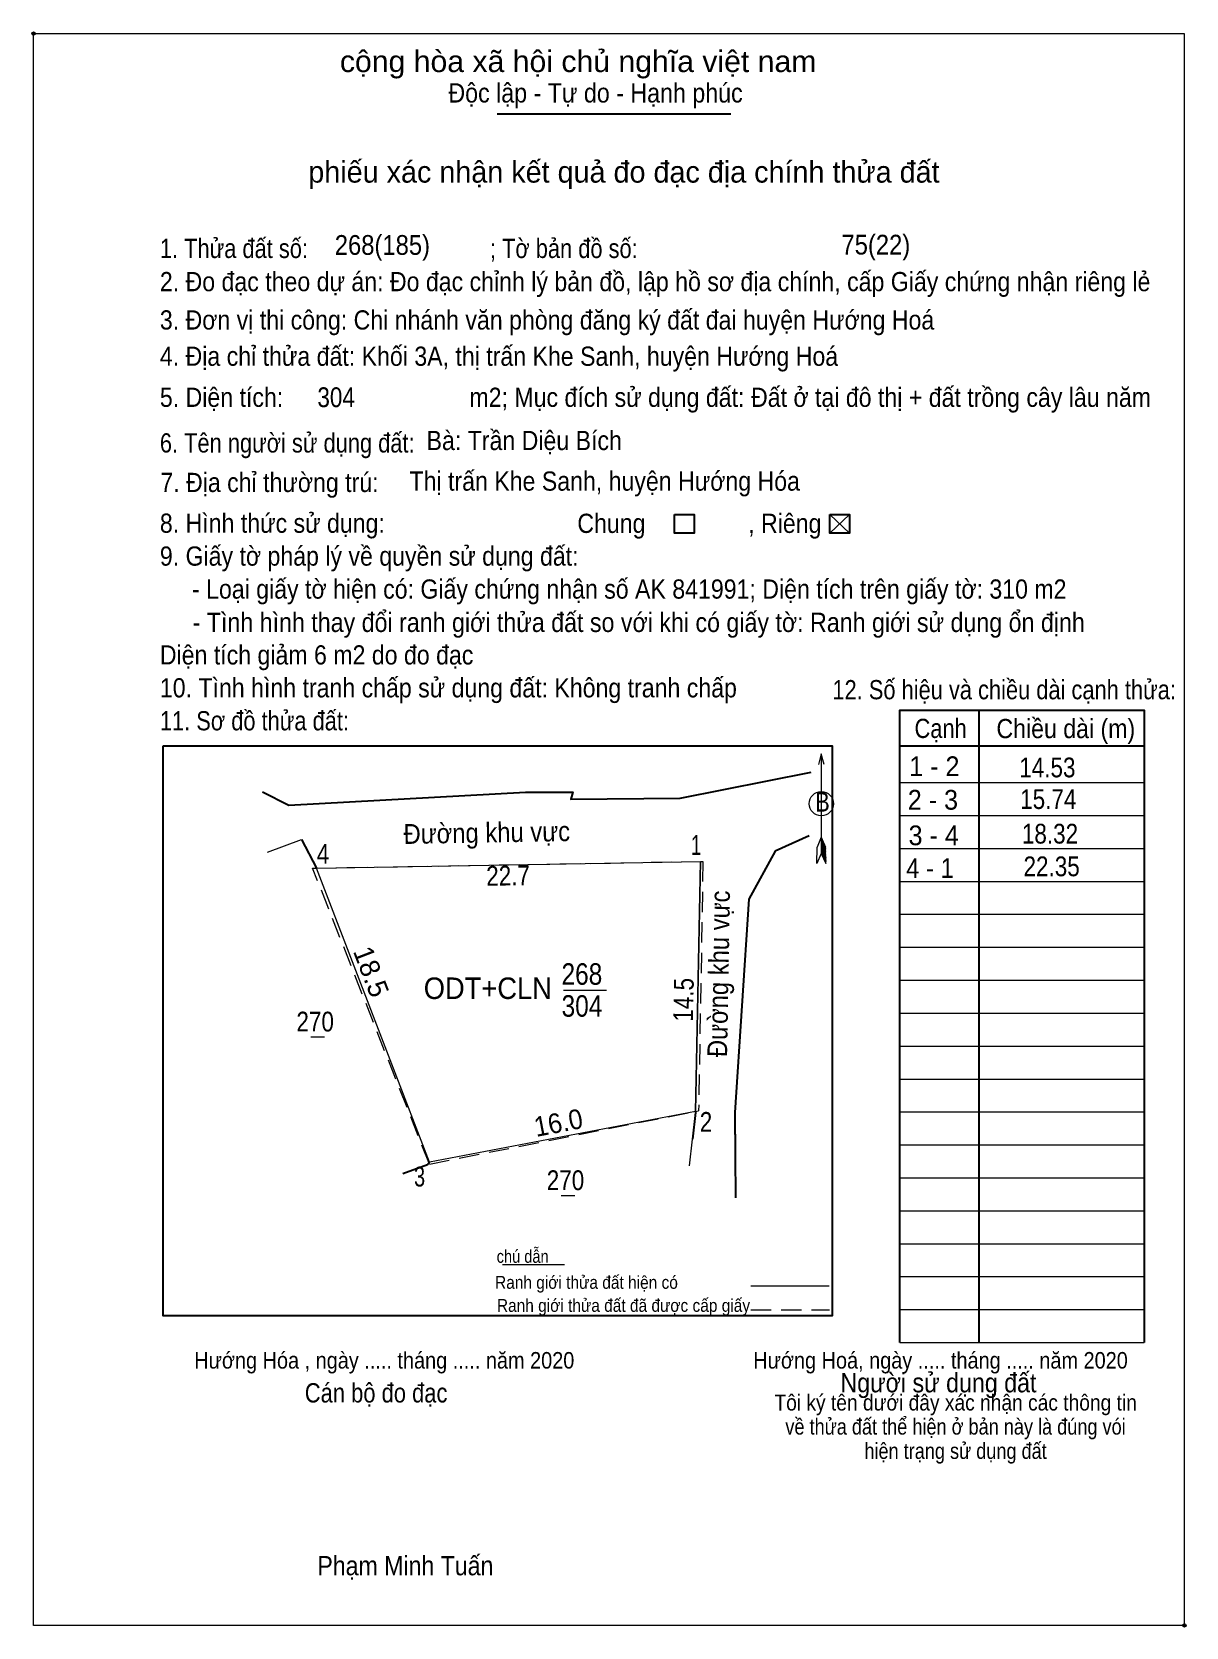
# Model space of a CAD drawing. Header units: metres. Extents: x 546357 to 547462, y 1837002 to 1837235.
# Drawn here: x 546357.4 to 546504.1, y 1837032.2 to 1837235 of the extents above; entities that cross this region are included whole.
import ezdxf
from ezdxf.enums import TextEntityAlignment as Align

# ---------------------------------------------------------------- set-up
doc = ezdxf.new("R2010")
doc.units = ezdxf.units.M
doc.header["$LTSCALE"] = 0.86
doc.header["$PDMODE"] = 32
doc.header["$PDSIZE"] = 0.43
doc.linetypes.add('MEDIUM_DASHED', pattern=[4.5, 3, -1.5])
for name, color, linetype, lineweight in [('1', 7, 'Continuous', 13), ('10', 7, 'Continuous', 13), ('17', 7, 'Continuous', 13), ('2', 7, 'Continuous', 25), ('23', 7, 'Continuous', 13), ('50', 7, 'Continuous', 13), ('6', 7, 'Continuous', 13), ('9', 7, 'Continuous', 13)]:
    doc.layers.add(name, color=color, linetype=linetype, lineweight=lineweight)
for name, color, linetype in [('13', 7, 'Continuous'), ('36', 7, 'Continuous'), ('48', 7, 'Continuous'), ('52', 7, 'Continuous')]:
    doc.layers.add(name, color=color, linetype=linetype)

msp = doc.modelspace()

# ---------------------------------------------------------------- texts
at = {"layer": '1'}
for s, width, p in [('1. Thửa đất số:                              ; Tờ bản đồ số:', 0.85, (546373.71, 1837206.22)), ('2. Đo đạc theo dự án: Đo đạc chỉnh lý bản đồ, lập hồ sơ địa chính, cấp Giấy chứng nhận riêng lẻ ', 0.9, (546373.71, 1837202)), ('3. Đơn vị thi công: Chi nhánh văn phòng đăng ký đất đai huyện Hướng Hoá', 0.9, (546373.71, 1837197.13)), ('4. Địa chỉ thửa đất: Khối 3A, thị trấn Khe Sanh, huyện Hướng Hoá', 0.9, (546373.71, 1837192.52)), ('5. Diện tích:                             m2; Mục đích sử dụng đất:', 0.9, (546373.71, 1837187.3)), ('Đất ở tại đô thị + đất trồng cây lâu năm', 0.9, (546448.85, 1837187.3)), ('6. Tên người sử dụng đất:', 0.85, (546373.71, 1837181.5)), ('Bà: Trần Diệu Bích', 0.9, (546407.61, 1837181.81)), ('7. Địa chỉ thường trú:', 0.9, (546373.77, 1837176.48)), ('Thị trấn Khe Sanh, huyện Hướng Hóa', 0.9, (546405.44, 1837176.65)), ('Chung                , Riêng', 0.9, (546426.77, 1837171.28)), ('9. Giấy tờ pháp lý về quyền sử dụng đất:', 0.9, (546373.71, 1837167.12)), ('     - Loại giấy tờ hiện có: Giấy chứng nhận số AK 841991; Diện tích trên giấy tờ: 310 m2', 0.9, (546373.71, 1837162.93)), ('Diện tích giảm 6 m2 do đo đạc', 0.9, (546373.71, 1837154.56)), ('10. Tình hình tranh chấp sử dụng đất: Không tranh chấp', 0.9, (546373.71, 1837150.38)), ('12. Số hiệu và chiều dài cạnh thửa:', 0.85, (546459.19, 1837150.14)), ('11. Sơ đồ thửa đất:', 0.85, (546373.71, 1837146.19)), ('Cạnh', 0.85, (546469.63, 1837145.22)), ('Chiều dài (m)', 0.9, (546480.04, 1837145.2)), ('B', 0.85, (546457, 1837135.87)), ('Phạm Minh Tuấn', 0.9, (546393.73, 1837038.81))]:
    msp.add_text(s, height=2.441, dxfattribs=dict(at, width=width)).set_placement(p)
at = {"layer": '13'}
for s, width, p in [('268', 0.85, (546427.35, 1837113.86)), ('ODT+CLN', 0.95, (546415.395, 1837112.05)), ('304', 0.85, (546427.36, 1837109.8))]:
    msp.add_text(s, height=2.732, dxfattribs=dict(at, width=width)).set_placement(p, align=Align.CENTER)
at = {"layer": '2'}
for s, height, width, p in [('cộng hòa xã hội chủ nghĩa việt nam', 2.732, 1.05, (546396.59, 1837229.85)), ('Độc lập - Tự do - Hạnh phúc', 2.452, 0.9, (546410.38, 1837225.98)), ('     - Tình hình thay đổi ranh giới thửa đất so với khi có giấy tờ: Ranh giới sử dụng ổn định', 2.452, 0.9, (546373.77, 1837158.69)), ('Hướng Hóa , ngày ..... tháng ..... năm 2020', 2.1, 0.9, (546378.08, 1837065.08)), ('Hướng Hoá, ngày ..... tháng ..... năm 2020', 2.1, 0.9, (546449.13, 1837065.08)), ('Người sử dụng đất', 2.452, 0.9, (546460.21, 1837062.06)), ('Cán bộ đo đạc', 2.452, 0.85, (546392.13, 1837060.77))]:
    msp.add_text(s, height=height, dxfattribs=dict(at, width=width)).set_placement(p)
msp.add_text('phiếu xác nhận kết quả đo đạc địa chính thửa đất', height=2.732, dxfattribs=at).set_placement((546432.695, 1837215.8), align=Align.CENTER)
for s, width, p in [('Tôi ký tên dưới đây xác nhận các thông tin', 0.9, (546474.855, 1837059.75)), ('về thửa đất thể hiện ở bản này là đúng vói', 0.85, (546474.84, 1837056.69)), ('hiện trạng sử dụng đất', 0.85, (546474.845, 1837053.6))]:
    msp.add_text(s, height=2.026, dxfattribs=dict(at, width=width)).set_placement(p, align=Align.CENTER)
at = {"layer": '23'}
for s, rotation, width, p in [('Đường khu vực', 1.003, 0.9, (546415.283, 1837131.936)), ('22.7', 1.003, 0.85, (546417.993, 1837126.479)), ('Đường khu vực', 88.99, 0.9, (546445.988, 1837115.228)), ('14.5', 88.814, 0.85, (546441.518, 1837111.924)), ('16.0', 10.831, 0.95, (546424.594, 1837095.099))]:
    msp.add_text(s, height=2.513, rotation=rotation, dxfattribs=dict(at, width=width)).set_placement(p, align=Align.CENTER)
msp.add_text('18.5', height=2.513, rotation=291.045, dxfattribs=at).set_placement((546399.403, 1837115.071), align=Align.CENTER)
at = {"layer": '36', "width": 0.85}
for p in [(546393.45, 1837107.92), (546425.265, 1837087.76)]:
    msp.add_text('270', height=2.513, dxfattribs=at).set_placement(p, align=Align.CENTER)
at = {"layer": '48', "width": 0.9}
msp.add_text('8. Hình thức sử dụng:', height=2.441, dxfattribs=at).set_placement((546373.71, 1837171.3))
at = {"layer": '52'}
for s, width, p in [('1 - 2', 0.95, (546472.145, 1837140.37)), ('14.53', 0.85, (546486.51, 1837140.22)), ('2 - 3', 0.95, (546471.965, 1837136.11)), ('15.74', 0.85, (546486.63, 1837136.2)), ('3 - 4', 0.95, (546472.065, 1837131.59)), ('18.32', 0.85, (546486.845, 1837131.8)), ('4 - 1', 0.9, (546471.6, 1837127.43)), ('22.35', 0.85, (546487.055, 1837127.65))]:
    msp.add_text(s, height=2.513, dxfattribs=dict(at, width=width)).set_placement(p, align=Align.CENTER)
at = {"layer": '6'}
for s, height, width, p in [('268(185)', 2.513, 0.9, (546395.94, 1837206.62)), ('75(22)', 2.513, 0.9, (546460.34, 1837206.66)), ('304', 2.513, 0.85, (546393.73, 1837187.27)), ('chú dẫn', 1.632, 0.85, (546416.52, 1837078.52)), ('Ranh giới thửa đất hiện có ', 1.632, 0.9, (546416.31, 1837075.22)), ('Ranh giới thửa đất đã được cấp giấy', 1.632, 0.9, (546416.55, 1837072.29))]:
    msp.add_text(s, height=height, dxfattribs=dict(at, width=width)).set_placement(p)
at = {"layer": '9'}
for s, width, p in [('4', 0.85, (546394.44, 1837129.23)), ('1', 0.7, (546441.87, 1837130.36)), ('2', 0.85, (546443.125, 1837095.17)), ('3', 0.75, (546406.72, 1837088.22))]:
    msp.add_text(s, height=2.513, dxfattribs=dict(at, width=width)).set_placement(p, align=Align.CENTER)

# ---------------------------------------------------------------- linework, layer by layer
at = {"layer": '1'}
for p, q in [((546458.87, 1837173.61), (546461.38, 1837171.27)), ((546458.87, 1837171.27), (546461.38, 1837173.61)), ((546457.78, 1837143.2), (546457.78, 1837130.54)), ((546467.75, 1837139.55), (546498.8, 1837139.55)), ((546467.75, 1837135.37), (546498.8, 1837135.37)), ((546457.78, 1837132.63), (546457.25, 1837131.34)), ((546457.78, 1837132.63), (546458.32, 1837131.34)), ((546457.78, 1837132.45), (546458.32, 1837131.15)), ((546457.78, 1837132.27), (546458.32, 1837130.97)), ((546457.78, 1837132.09), (546458.33, 1837130.78)), ((546457.78, 1837131.9), (546458.33, 1837130.6)), ((546457.78, 1837131.72), (546458.33, 1837130.41)), ((546457.78, 1837131.54), (546458.33, 1837130.22)), ((546457.78, 1837131.36), (546458.34, 1837130.03)), ((546457.78, 1837131.18), (546458.34, 1837129.84)), ((546458.34, 1837129.25), (546458.32, 1837131.34)), ((546467.75, 1837131.18), (546498.8, 1837131.18)), ((546457.78, 1837130.99), (546458.34, 1837129.65)), ((546457.78, 1837130.81), (546458.34, 1837129.47)), ((546457.78, 1837130.54), (546458.34, 1837129.25)), ((546467.75, 1837127), (546498.8, 1837127)), ((546467.75, 1837122.81), (546498.8, 1837122.81)), ((546467.75, 1837118.62), (546498.8, 1837118.62)), ((546467.75, 1837114.44), (546498.8, 1837114.44)), ((546467.75, 1837110.25), (546498.8, 1837110.25)), ((546467.75, 1837106.07), (546498.8, 1837106.07)), ((546467.75, 1837101.88), (546498.8, 1837101.88)), ((546467.75, 1837097.7), (546498.8, 1837097.7)), ((546467.75, 1837093.51), (546498.8, 1837093.51)), ((546467.75, 1837089.33), (546498.8, 1837089.33)), ((546467.75, 1837085.14), (546498.8, 1837085.14)), ((546467.75, 1837080.95), (546498.8, 1837080.95)), ((546467.75, 1837076.77), (546498.8, 1837076.77)), ((546467.75, 1837072.58), (546498.8, 1837072.58)), ((546467.75, 1837068.4), (546498.8, 1837068.4))]:
    msp.add_line(p, q, dxfattribs=at)
at = {"layer": '1', "lineweight": 25}
for p, q in [((546477.8, 1837148.76), (546477.8, 1837068.4)), ((546467.75, 1837144.22), (546498.8, 1837144.22))]:
    msp.add_line(p, q, dxfattribs=at)
msp.add_lwpolyline([(546467.75, 1837068.4), (546467.75, 1837148.76), (546498.8, 1837148.76), (546498.8, 1837068.4)], dxfattribs=at)
msp.add_lwpolyline([(546374.13, 1837144.21), (546459.15, 1837144.21), (546459.15, 1837071.78), (546374.13, 1837071.78)], close=True, dxfattribs=at)
at = {"layer": '1'}
for points in [[(546458.15, 1837141.86), (546457.78, 1837143.2), (546457.42, 1837141.86)], [(546457.78, 1837130.54), (546457.23, 1837129.25), (546457.25, 1837131.34)]]:
    msp.add_lwpolyline(points, dxfattribs=at)
msp.add_circle((546457.785, 1837136.872), 1.545, dxfattribs=at)
for p in [(546357.66, 1837234.74), (546503.93, 1837032.44)]:
    msp.add_point(p, dxfattribs=at)
at = {"layer": '10', "lineweight": 25}
msp.add_line((546391.72, 1837132.3), (546393.6, 1837128.68), dxfattribs=at)
at = {"layer": '10', "linetype": 'MEDIUM_DASHED'}
for p, q in [((546393.6, 1837128.68), (546442.43, 1837129.53)), ((546407.96, 1837091.06), (546393.13, 1837128.67)), ((546407.96, 1837091.06), (546441.77, 1837097.77)), ((546441.77, 1837097.77), (546442.18, 1837097.85))]:
    msp.add_line(p, q, dxfattribs=at)
msp.add_lwpolyline([(546393.13, 1837128.67), (546393.6, 1837128.68), (546442.43, 1837129.53), (546442.74, 1837129.54), (546442.18, 1837097.85)], dxfattribs=at)
at = {"layer": '10'}
msp.add_lwpolyline([(546442.43, 1837129.53), (546441.77, 1837097.77), (546407.98, 1837091.31), (546393.6, 1837128.68)], close=True, dxfattribs=at)
at = {"layer": '17'}
msp.add_line((546417.24, 1837078.29), (546425.12, 1837078.29), dxfattribs=at)
at = {"layer": '2'}
msp.add_line((546416.59, 1837224.55), (546446.3, 1837224.55), dxfattribs=at)
at = {"layer": '2', "lineweight": 13}
msp.add_lwpolyline([(546357.66, 1837234.74), (546503.92, 1837234.74), (546503.92, 1837032.44), (546357.66, 1837032.44)], close=True, dxfattribs=at)
at = {"layer": '23'}
for p, q in [((546387.39, 1837130.72), (546391.72, 1837132.3)), ((546441.77, 1837097.77), (546442.43, 1837129.53)), ((546441.04, 1837090.84), (546441.77, 1837097.61))]:
    msp.add_line(p, q, dxfattribs=at)
at = {"layer": '23', "lineweight": 25}
for p, q in [((546441.77, 1837097.61), (546441.4, 1837094.23)), ((546441.77, 1837097.77), (546441.77, 1837097.61))]:
    msp.add_line(p, q, dxfattribs=at)
for points in [[(546386.76, 1837138.37), (546390.12, 1837136.67), (546420.2, 1837138.33), (546426.19, 1837138.35), (546425.95, 1837137.43), (546439.82, 1837137.59), (546456.48, 1837140.89)], [(546456.22, 1837132.78), (546451.91, 1837130.85), (546448.57, 1837124.73), (546446.77, 1837097.63), (546446.88, 1837086.79)], [(546407.98, 1837091.31), (546407.72, 1837090.99), (546404.6, 1837089.81)]]:
    msp.add_lwpolyline(points, dxfattribs=at)
at = {"layer": '23'}
msp.add_lwpolyline([(546446.83, 1837091.95), (546446.77, 1837097.63), (546448.57, 1837124.73), (546449.02, 1837125.57)], dxfattribs=at)
at = {"layer": '50', "lineweight": 25}
for points in [[(546439.11, 1837173.61), (546441.62, 1837173.61), (546441.62, 1837171.27), (546439.11, 1837171.27)], [(546458.87, 1837173.61), (546461.38, 1837173.61), (546461.38, 1837171.27), (546458.87, 1837171.27)]]:
    msp.add_lwpolyline(points, close=True, dxfattribs=at)
at = {"layer": '6'}
msp.add_line((546448.83, 1837075.61), (546458.77, 1837075.61), dxfattribs=at)
at = {"layer": '6', "linetype": 'MEDIUM_DASHED'}
msp.add_line((546448.81, 1837072.55), (546458.83, 1837072.55), dxfattribs=at)
at = {"layer": '9'}
for p, q in [((546425.02, 1837113.17), (546430.46, 1837113.17)), ((546392.9, 1837107.24), (546394.64, 1837107.24)), ((546424.73, 1837087.09), (546426.47, 1837087.09))]:
    msp.add_line(p, q, dxfattribs=at)

msp.set_redraw_order([(e.dxf.handle, doc.entitydb.next_handle()) for e in msp.query("TEXT MTEXT ATTDEF DIMENSION ARC_DIMENSION")])  # texts and dimensions are drawn at this point

doc.saveas('drawing.dxf')
